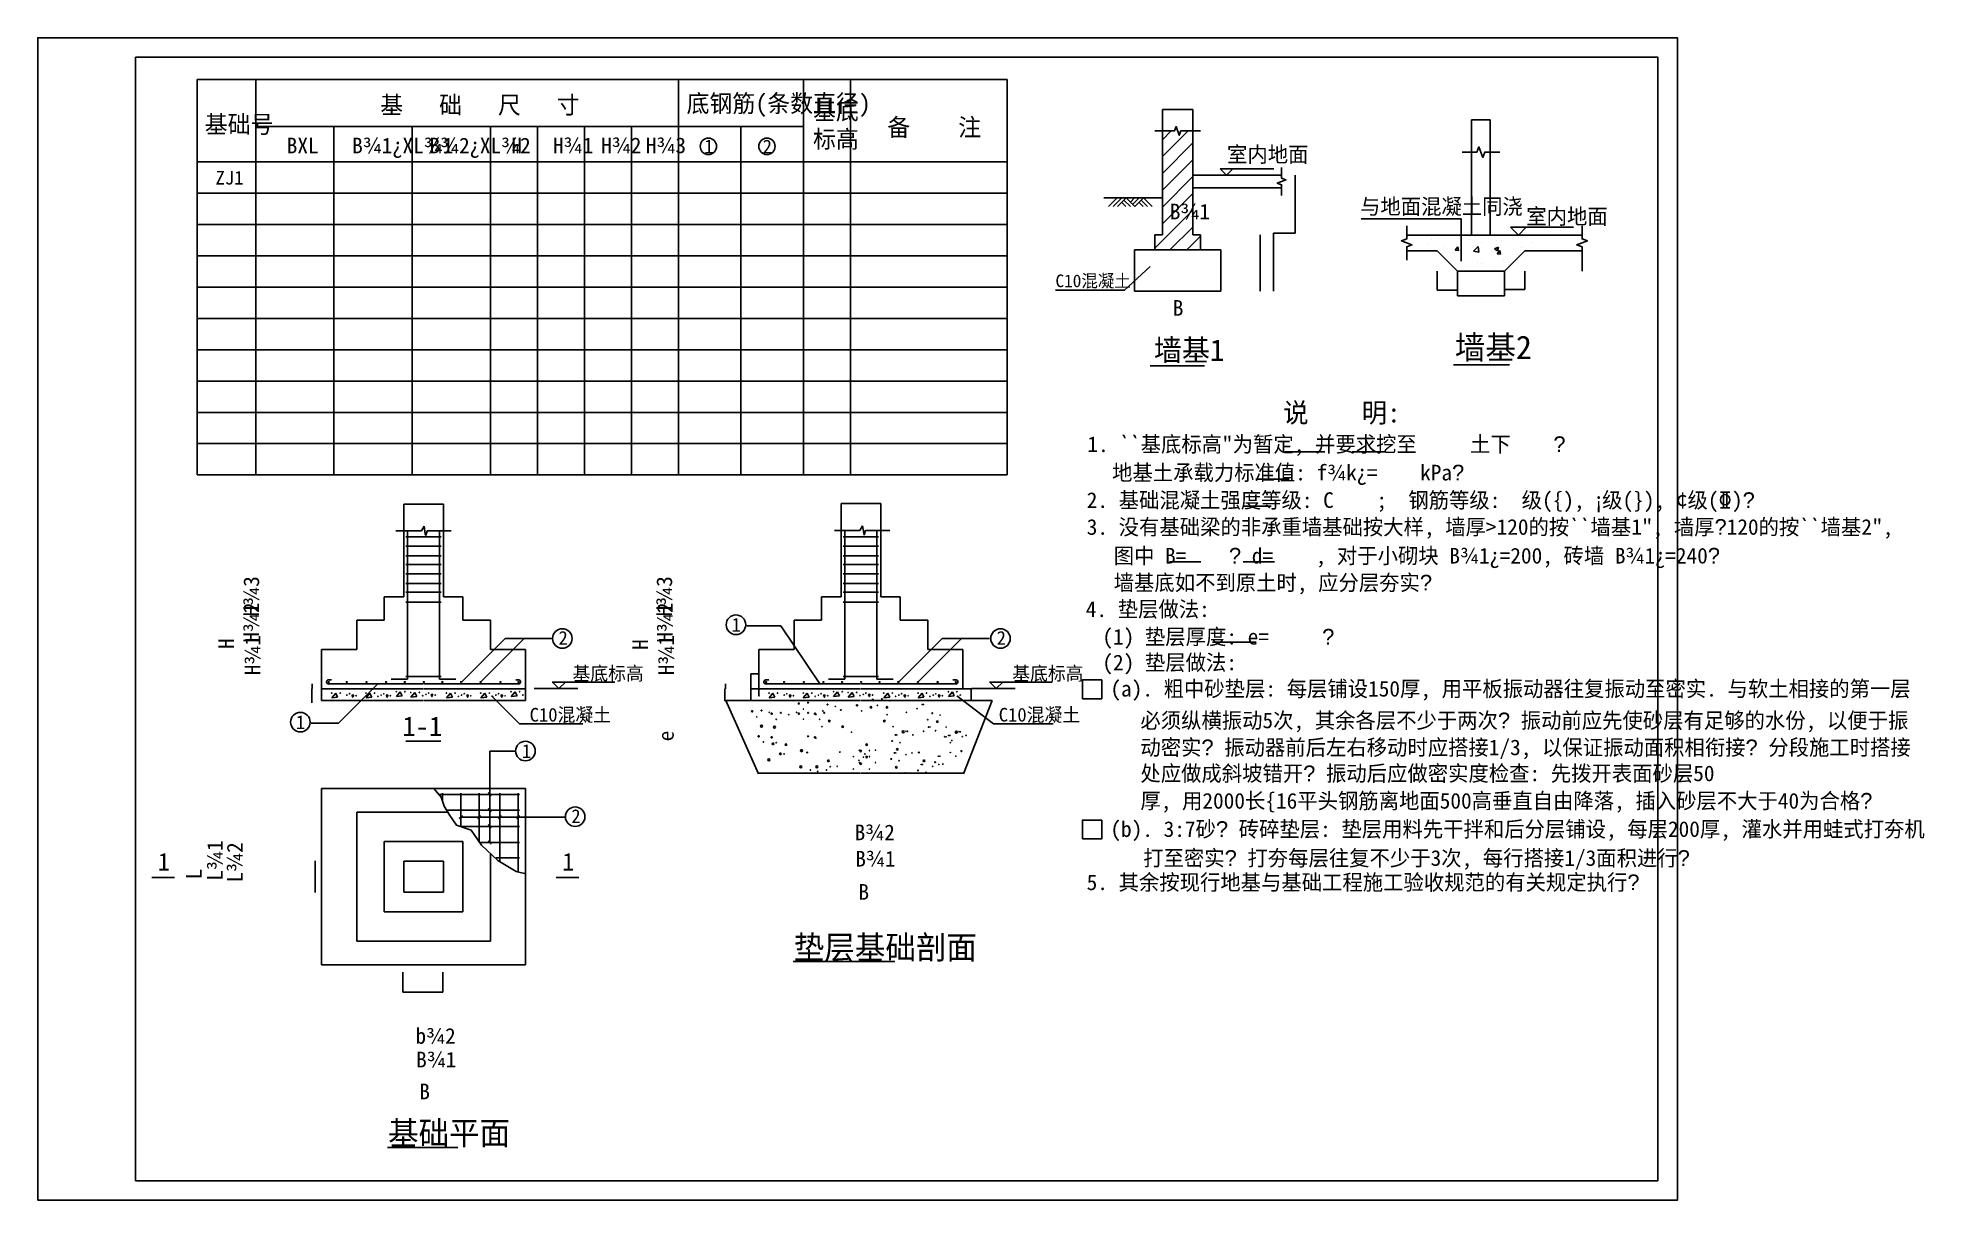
# Model space of a CAD drawing. Header units: metres. Extents: x 4568 to 182545, y -86951 to 35529.
# Drawn here: x 134337 to 182545, y 5829 to 35529 of the extents above; entities that cross this region are included whole.
import ezdxf

# ---------------------------------------------------------------- set-up
doc = ezdxf.new("R2010")
doc.units = ezdxf.units.M
for name, color, linetype in [('BEAM', 4, 'Continuous'), ('DIM', 1, 'Continuous'), ('HATCH', 7, 'Continuous'), ('STEEL', 2, 'Continuous'), ('TEXT', 7, 'Continuous'), ('TK', 7, 'Continuous')]:
    doc.layers.add(name, color=color, linetype=linetype)
doc.dimstyles.get("Standard").update_dxf_attribs({"dimtxt": 2.5, "dimasz": 2.5, "dimexe": 1.25, "dimexo": 0.625, "dimtad": 1, "dimcen": 2.5, "dimazin": 3, "dimtfac": 1, "dimtmove": 0, "dimatfit": 3})

msp = doc.modelspace()

# ---------------------------------------------------------------- texts
for s, height, p in [('ZJ1', 350, (138881.78, 31777.56)), ('1. ``基底标高"为暂定, 并要求挖至     土下    %%140', 400, (161160.99, 24944.53)), (' 地基土承载力标准值: f%%190k%%191=    kPa%%140', 400, (161519, 24219.61)), ('2. 基础混凝土强度等级: C    ;  钢筋等级: %%160级({), %%161级(}), %%162级(%%133)%%140', 400, (161143.43, 23515.97)), ('图中 B=    %%141 d=    , 对于小砌块 B%%1901%%191=200, 砖墙 B%%1901%%191=240%%140', 400, (161832.35, 22095.94)), ('(1) 垫层厚度: e=     %%140', 400, (161541.97, 20025.98))]:
    msp.add_text(s, height=height).set_placement(p)
at = {"layer": 'STEEL'}
for s, height, p in [('基   础   尺   寸', 450, (143089.65, 33587.59)), ('底钢筋(条数直径)', 450, (150918.33, 33625.57)), ('基底', 450, (154148.61, 33435.68)), ('基础号', 450, (138605.26, 33093.88)), ('备    注', 450, (156048.77, 33017.92)), ('BXL', 400, (140699.7, 32575.1)), ('B%%1901%%191XL%%1901', 400, (142371.84, 32575.1)), ('B%%1902%%191XL%%1902', 400, (144348.02, 32575.1)), ('H', 400, (146438.2, 32575.1)), ('H%%1901', 400, (147503.29, 32579.03)), ('H%%1902', 400, (148734.97, 32579.03)), ('H%%1903', 400, (149876.09, 32579.03)), ('1', 350, (151367.01, 32575.1)), ('2', 350, (152860.75, 32575.1)), ('标高', 450, (154148.61, 32714.1)), ('B%%1901', 400, (163265.74, 30888.3)), ('B', 400, (163341.53, 28426.23)), ('B%%1902', 400, (155211.5, 15026.53)), ('B%%1901', 400, (155227.82, 14354.75)), ('B', 400, (155309.39, 13506.7)), ('b%%1902', 400, (143989.99, 9826.72)), ('B%%1901', 400, (144006.31, 9223.35)), ('B', 400, (144087.88, 8407.99))]:
    msp.add_text(s, height=height, dxfattribs=at).set_placement(p)
for s, p in [('H%%1903', (139994.23, 20744.69)), ('H%%1903', (150547.58, 20744.69)), ('H%%1902', (139994.23, 20072.15)), ('H%%1902', (150564.31, 20072.15)), ('H', (139356.19, 19913.35)), ('H%%1901', (140027.7, 19242.18)), ('H', (149931.21, 19889.1)), ('H%%1901', (150597.78, 19242.18)), ('e', (150588.12, 17552.45)), ('L%%1901', (139065.25, 13994.84)), ('L%%1902', (139571.06, 13946.45)), ('L', (138526.83, 14027.02))]:
    msp.add_text(s, height=400, rotation=90, dxfattribs=at).set_placement(p)
at = {"layer": 'TEXT'}
for s, height, p in [('室内地面', 400, (164728.21, 32349.87)), ('与地面混凝土同浇', 400, (168126.88, 31018.63)), ('室内地面', 400, (172375.22, 30766.16)), ('C10混凝土', 324, (160343.72, 29156.15)), ('墙基2', 600, (170549.48, 27318.65)), ('墙基1', 550, (162859.45, 27274.34)), ('说    明:', 500, (166160.32, 25699.37)), ('3. 没有基础梁的非承重墙基础按大样, 墙厚>120的按``墙基1", 墙厚%%150120的按``墙基2",', 400, (161143.43, 22830.42)), ('墙基底如不到原土时, 应分层夯实%%140', 400, (161832.35, 21408.04)), ('4. 垫层做法:', 400, (161118.85, 20730.84)), ('2', 350, (147644.12, 20021.14)), ('1', 350, (152063.7, 20353.64)), ('2', 350, (158841.1, 20021.14)), ('(2) 垫层做法:', 400, (161541.97, 19368.11)), ('基底标高', 350, (148003.2, 19113.55)), ('基底标高', 350, (159240.91, 19113.55)), ('(a). 粗中砂垫层: 每层铺设150厚, 用平板振动器往复振动至密实. 与软土相接的第一层', 400, (161747.29, 18697.36)), ('C10混凝土', 350, (146906.52, 18057.77)), ('C10混凝土', 350, (158893.59, 18057.77)), ('必须纵横振动5次, 其余各层不少于两次%%140 振动前应先使砂层有足够的水份, 以便于振', 400, (162514.09, 17887.88)), ('1', 350, (140933.85, 17866.52)), ('1-1', 500, (143654.26, 17687.48)), ('1', 350, (146707.71, 17128.24)), ('动密实%%140 振动器前后左右移动时应搭接1/3, 以保证振动面积相衔接%%140 分段施工时搭接', 400, (162514.09, 17199.62)), ('处应做成斜坡错开%%140 振动后应做密实度检查: 先拨开表面砂层50', 400, (162514.09, 16535.61)), ('厚, 用2000长{16平头钢筋离地面500高垂直自由降落, 插入砂层不大于40为合格%%140', 400, (162514.09, 15834.05)), ('2', 350, (147971.88, 15467.58)), ('(b). 3:7砂%%141 砖碎垫层: 垫层用料先干拌和后分层铺设, 每层200厚, 灌水并用蛙式打夯机', 400, (161747.29, 15111.81)), ('1', 450, (137407.59, 14251.34)), ('1', 450, (147741.19, 14251.34)), ('打至密实%%140 打夯每层往复不少于3次, 每行搭接1/3面积进行%%140', 400, (162587.22, 14372.26)), ('5. 其余按现行地基与基础工程施工验收规范的有关规定执行%%140', 400, (161140.83, 13752.24)), ('垫层基础剖面', 600, (153656.8, 11988.86)), ('基础平面', 600, (143288.66, 7244.66))]:
    msp.add_text(s, height=height, dxfattribs=at).set_placement(p)

# ---------------------------------------------------------------- blocks, each defined once
blk = doc.blocks.new('_CLOSEDFILLED')
at = {"color": 0, "linetype": 'BYBLOCK'}
blk.add_solid([(-1, 0), (0, 0), (-1, 0)], dxfattribs=at)
blk = doc.blocks.new('*D60')
for p, q in [((141350.99, 18959.5), (141350.74, 18959.5)), ((141351.24, 19019.65), (141351.24, 18959.5)), ((141351.24, 18899.36), (141351.24, 18959.5)), ((141351.24, 18959.5), (141351.24, 18959.5)), ((141351.49, 18959.5), (141351.74, 18959.5))]:
    blk.add_line(p, q)
at = {"layer": 'Defpoints'}
for p in [(141351.24, 19019.65), (141351.24, 18959.5), (141351.24, 18899.36)]:
    blk.add_point(p, dxfattribs=at)
at = {"xscale": 0.25, "yscale": 0.25}
blk.add_blockref('_CLOSEDFILLED', (141351.24, 18959.5), dxfattribs=at)
at = {"xscale": 0.25, "yscale": 0.25, "rotation": 180}
blk.add_blockref('_CLOSEDFILLED', (141351.24, 18959.5), dxfattribs=at)
at = {"insert": (141351.24, 18960.625), "char_height": 1, "attachment_point": 5}
blk.add_mtext('35', dxfattribs=at)
blk = doc.blocks.new('*D62')
for p, q in [((141340.06, 18897.21), (141340.06, 18534.02)), ((141341.15, 18534.02), (141339.81, 18534.02)), ((141344.49, 18534.02), (141343.15, 18534.02)), ((141344.24, 18596.17), (141344.24, 18534.02))]:
    blk.add_line(p, q)
at = {"layer": 'Defpoints'}
for p in [(141340.06, 18897.21), (141344.24, 18596.17), (141344.24, 18534.02)]:
    blk.add_point(p, dxfattribs=at)
at = {"xscale": 0.25, "yscale": 0.25}
blk.add_blockref('_CLOSEDFILLED', (141340.06, 18534.02), dxfattribs=at)
at = {"xscale": 0.25, "yscale": 0.25, "rotation": 180}
blk.add_blockref('_CLOSEDFILLED', (141344.24, 18534.02), dxfattribs=at)
at = {"insert": (141342.15, 18534.02), "char_height": 1, "attachment_point": 5}
blk.add_mtext('80', dxfattribs=at)
blk = doc.blocks.new('*D63')
for p, q in [((141429.14, 14503.75), (141429.14, 14096.78)), ((141428.89, 14096.78), (141428.64, 14096.78)), ((141429.14, 13689.82), (141429.14, 14096.78)), ((141429.14, 14096.78), (141429.14, 14096.78)), ((141429.39, 14096.78), (141429.64, 14096.78))]:
    blk.add_line(p, q)
at = {"layer": 'Defpoints'}
for p in [(141429.14, 14503.75), (141429.14, 14096.78), (141429.14, 13689.82)]:
    blk.add_point(p, dxfattribs=at)
at = {"xscale": 0.25, "yscale": 0.25}
blk.add_blockref('_CLOSEDFILLED', (141429.14, 14096.78), dxfattribs=at)
at = {"xscale": 0.25, "yscale": 0.25, "rotation": 180}
blk.add_blockref('_CLOSEDFILLED', (141429.14, 14096.78), dxfattribs=at)
at = {"insert": (141429.14, 14097.905), "char_height": 1, "attachment_point": 5}
blk.add_mtext('b', dxfattribs=at)
blk = doc.blocks.new('*D68')
for p, q in [((151898.94, 18893.03), (151898.94, 18585.96)), ((151898.69, 18585.96), (151898.44, 18585.96)), ((151898.94, 18592.01), (151898.94, 18585.96)), ((151898.94, 18585.96), (151898.94, 18585.96)), ((151899.19, 18585.96), (151899.44, 18585.96))]:
    blk.add_line(p, q)
at = {"layer": 'Defpoints'}
for p in [(151898.94, 18893.03), (151898.94, 18592.01), (151898.94, 18585.96)]:
    blk.add_point(p, dxfattribs=at)
at = {"xscale": 0.25, "yscale": 0.25}
blk.add_blockref('_CLOSEDFILLED', (151898.94, 18585.96), dxfattribs=at)
at = {"xscale": 0.25, "yscale": 0.25, "rotation": 180}
blk.add_blockref('_CLOSEDFILLED', (151898.94, 18585.96), dxfattribs=at)
at = {"insert": (151898.94, 18587.085), "char_height": 1, "attachment_point": 5}
blk.add_mtext('80', dxfattribs=at)
blk = doc.blocks.new('*D71')
for p, q in [((143667.94, 11656.61), (143667.94, 11145.3)), ((144686.03, 11656.61), (144686.03, 11145.3)), ((143668.19, 11145.3), (144176.485, 11145.3)), ((144177.485, 11145.3), (144685.78, 11145.3))]:
    blk.add_line(p, q)
at = {"layer": 'Defpoints'}
for p in [(143667.94, 11656.61), (144686.03, 11656.61), (143667.94, 11145.3)]:
    blk.add_point(p, dxfattribs=at)
at = {"xscale": 0.25, "yscale": 0.25, "rotation": 180}
blk.add_blockref('_CLOSEDFILLED', (143667.94, 11145.3), dxfattribs=at)
at = {"xscale": 0.25, "yscale": 0.25}
blk.add_blockref('_CLOSEDFILLED', (144686.03, 11145.3), dxfattribs=at)
at = {"insert": (144176.985, 11145.3), "char_height": 1, "attachment_point": 5}
blk.add_mtext('h', dxfattribs=at)
blk = doc.blocks.new('*D77')
for p, q in [((152558.23, 18713.54), (152558.23, 19279.3)), ((152558.48, 19279.3), (152661.845, 19279.3)), ((152663.845, 19279.3), (152767.21, 19279.3)), ((152767.46, 18713.54), (152767.46, 19279.3))]:
    blk.add_line(p, q)
at = {"layer": 'Defpoints'}
for p in [(152558.23, 19279.3), (152558.23, 18713.54), (152767.46, 18713.54)]:
    blk.add_point(p, dxfattribs=at)
at = {"xscale": 0.25, "yscale": 0.25, "rotation": 180}
blk.add_blockref('_CLOSEDFILLED', (152558.23, 19279.3), dxfattribs=at)
at = {"xscale": 0.25, "yscale": 0.25}
blk.add_blockref('_CLOSEDFILLED', (152767.46, 19279.3), dxfattribs=at)
at = {"insert": (152662.845, 19279.3), "char_height": 1, "attachment_point": 5}
blk.add_mtext('60', dxfattribs=at)
blk = doc.blocks.new('*D79')
for p, q in [((151909.87, 18957.4), (151909.62, 18957.4)), ((151910.12, 19019.65), (151910.12, 18957.4)), ((151910.12, 18895.15), (151910.12, 18957.4)), ((151910.12, 18957.4), (151910.12, 18957.4)), ((151910.37, 18957.4), (151910.62, 18957.4))]:
    blk.add_line(p, q)
at = {"layer": 'Defpoints'}
for p in [(151910.12, 19019.65), (151910.12, 18957.4), (151910.12, 18895.15)]:
    blk.add_point(p, dxfattribs=at)
at = {"xscale": 0.25, "yscale": 0.25}
blk.add_blockref('_CLOSEDFILLED', (151910.12, 18957.4), dxfattribs=at)
at = {"xscale": 0.25, "yscale": 0.25, "rotation": 180}
blk.add_blockref('_CLOSEDFILLED', (151910.12, 18957.4), dxfattribs=at)
at = {"insert": (151910.12, 18958.525), "char_height": 1, "attachment_point": 5}
blk.add_mtext('35', dxfattribs=at)
blk = doc.blocks.new('*D81')
for p, q in [((143690.63, 22930.65), (143690.63, 23613.31)), ((143690.88, 23613.31), (144198.065, 23613.31)), ((144199.065, 23613.31), (144706.25, 23613.31)), ((144706.5, 22930.65), (144706.5, 23613.31))]:
    blk.add_line(p, q)
at = {"layer": 'Defpoints'}
for p in [(143690.63, 23613.31), (143690.63, 22930.65), (144706.5, 22930.65)]:
    blk.add_point(p, dxfattribs=at)
at = {"xscale": 0.25, "yscale": 0.25, "rotation": 180}
blk.add_blockref('_CLOSEDFILLED', (143690.63, 23613.31), dxfattribs=at)
at = {"xscale": 0.25, "yscale": 0.25}
blk.add_blockref('_CLOSEDFILLED', (144706.5, 23613.31), dxfattribs=at)
at = {"insert": (144198.565, 23613.31), "char_height": 1, "attachment_point": 5}
blk.add_mtext('h', dxfattribs=at)
blk = doc.blocks.new('*D82')
for p, q in [((154865.28, 22945.77), (154865.28, 23628.43)), ((154865.53, 23628.43), (155372.715, 23628.43)), ((155373.715, 23628.43), (155880.9, 23628.43)), ((155881.15, 22945.77), (155881.15, 23628.43))]:
    blk.add_line(p, q)
at = {"layer": 'Defpoints'}
for p in [(154865.28, 23628.43), (154865.28, 22945.77), (155881.15, 22945.77)]:
    blk.add_point(p, dxfattribs=at)
at = {"xscale": 0.25, "yscale": 0.25, "rotation": 180}
blk.add_blockref('_CLOSEDFILLED', (154865.28, 23628.43), dxfattribs=at)
at = {"xscale": 0.25, "yscale": 0.25}
blk.add_blockref('_CLOSEDFILLED', (155881.15, 23628.43), dxfattribs=at)
at = {"insert": (155373.215, 23628.43), "char_height": 1, "attachment_point": 5}
blk.add_mtext('h', dxfattribs=at)
blk = doc.blocks.new('*D85')
for p, q in [((163464.59, 33696.44), (163076.54, 33696.44)), ((163076.79, 33149.13), (163076.79, 33696.44)), ((163854.64, 33696.44), (163466.59, 33696.44)), ((163854.39, 33149.13), (163854.39, 33696.44))]:
    blk.add_line(p, q)
at = {"layer": 'Defpoints'}
for p in [(163854.39, 33696.44), (163076.79, 33149.13), (163854.39, 33149.13)]:
    blk.add_point(p, dxfattribs=at)
at = {"layer": 'DIM', "xscale": 0.25, "yscale": 0.25}
blk.add_blockref('_CLOSEDFILLED', (163076.79, 33696.44), dxfattribs=at)
at = {"layer": 'DIM', "xscale": 0.25, "yscale": 0.25, "rotation": 180}
blk.add_blockref('_CLOSEDFILLED', (163854.39, 33696.44), dxfattribs=at)
at = {"layer": 'DIM', "insert": (163465.59, 33696.44), "char_height": 1, "attachment_point": 5}
blk.add_mtext('墙厚', dxfattribs=at)
blk = doc.blocks.new('*D86')
for p, q in [((166468.07, 32017.91), (166468.07, 30535.93)), ((166192, 30535.93), (165916.68, 30535.93)), ((165916.93, 29053.95), (165916.93, 30535.93)), ((166468.32, 30535.93), (166193, 30535.93))]:
    blk.add_line(p, q)
at = {"layer": 'Defpoints'}
for p in [(166468.07, 32017.91), (166468.07, 30535.93), (165916.93, 29053.95)]:
    blk.add_point(p, dxfattribs=at)
at = {"layer": 'DIM', "xscale": 0.25, "yscale": 0.25}
blk.add_blockref('_CLOSEDFILLED', (165916.93, 30535.93), dxfattribs=at)
at = {"layer": 'DIM', "xscale": 0.25, "yscale": 0.25, "rotation": 180}
blk.add_blockref('_CLOSEDFILLED', (166468.07, 30535.93), dxfattribs=at)
at = {"layer": 'DIM', "insert": (166192.5, 30535.93), "char_height": 1, "attachment_point": 5}
blk.add_mtext('d', dxfattribs=at)
blk = doc.blocks.new('*D87')
for p, q in [((165571.59, 30108.23), (165571.59, 29581.09)), ((165571.34, 29581.09), (165571.09, 29581.09)), ((165571.59, 29053.95), (165571.59, 29581.09)), ((165571.59, 29581.09), (165571.59, 29581.09)), ((165571.84, 29581.09), (165572.09, 29581.09))]:
    blk.add_line(p, q)
at = {"layer": 'Defpoints'}
for p in [(165571.59, 30108.23), (165571.59, 29581.09), (165571.59, 29053.95)]:
    blk.add_point(p, dxfattribs=at)
at = {"layer": 'DIM', "xscale": 0.25, "yscale": 0.25}
blk.add_blockref('_CLOSEDFILLED', (165571.59, 29581.09), dxfattribs=at)
at = {"layer": 'DIM', "xscale": 0.25, "yscale": 0.25, "rotation": 180}
blk.add_blockref('_CLOSEDFILLED', (165571.59, 29581.09), dxfattribs=at)
at = {"layer": 'DIM', "insert": (165571.59, 29582.215), "char_height": 1, "attachment_point": 5}
blk.add_mtext('250', dxfattribs=at)
blk = doc.blocks.new('*D88')
for p, q in [((165571.59, 30497.03), (165571.59, 30309.78)), ((165571.34, 30309.78), (165571.09, 30309.78)), ((165571.59, 30108.23), (165571.59, 30309.78)), ((165571.59, 30309.78), (165571.59, 30309.78)), ((165571.84, 30309.78), (165572.09, 30309.78))]:
    blk.add_line(p, q)
at = {"layer": 'Defpoints'}
for p in [(165571.59, 30497.03), (165571.59, 30309.78), (165571.59, 30108.23)]:
    blk.add_point(p, dxfattribs=at)
at = {"layer": 'DIM', "xscale": 0.25, "yscale": 0.25}
blk.add_blockref('_CLOSEDFILLED', (165571.59, 30309.78), dxfattribs=at)
at = {"layer": 'DIM', "xscale": 0.25, "yscale": 0.25, "rotation": 180}
blk.add_blockref('_CLOSEDFILLED', (165571.59, 30309.78), dxfattribs=at)
at = {"layer": 'DIM', "insert": (165571.59, 30310.905), "char_height": 1, "attachment_point": 5}
blk.add_mtext('%%151120', dxfattribs=at)
blk = doc.blocks.new('*D89')
for p, q in [((170615.2, 29567.57), (170615.2, 28932.36)), ((171815.2, 29567.57), (171815.2, 28932.36)), ((170615.45, 28932.36), (171213.7, 28932.36)), ((171216.7, 28932.36), (171814.95, 28932.36))]:
    blk.add_line(p, q)
at = {"layer": 'Defpoints'}
for p in [(170615.2, 29567.57), (171815.2, 29567.57), (170615.2, 28932.36)]:
    blk.add_point(p, dxfattribs=at)
at = {"layer": 'DIM', "xscale": 0.25, "yscale": 0.25, "rotation": 180}
blk.add_blockref('_CLOSEDFILLED', (170615.2, 28932.36), dxfattribs=at)
at = {"layer": 'DIM', "xscale": 0.25, "yscale": 0.25}
blk.add_blockref('_CLOSEDFILLED', (171815.2, 28932.36), dxfattribs=at)
at = {"layer": 'DIM', "insert": (171215.2, 28932.36), "char_height": 1, "attachment_point": 5}
blk.add_mtext('300', dxfattribs=at)
blk = doc.blocks.new('*D90')
for p, q in [((170095.2, 29567.57), (170095.2, 29082.86)), ((170615.2, 29567.57), (170615.2, 29082.86)), ((170353.7, 29082.86), (170094.95, 29082.86)), ((170615.45, 29082.86), (170356.7, 29082.86))]:
    blk.add_line(p, q)
at = {"layer": 'Defpoints'}
for p in [(170095.2, 29567.57), (170615.2, 29567.57), (170615.2, 29082.86)]:
    blk.add_point(p, dxfattribs=at)
at = {"layer": 'DIM', "xscale": 0.25, "yscale": 0.25}
blk.add_blockref('_CLOSEDFILLED', (170095.2, 29082.86), dxfattribs=at)
at = {"layer": 'DIM', "xscale": 0.25, "yscale": 0.25, "rotation": 180}
blk.add_blockref('_CLOSEDFILLED', (170615.2, 29082.86), dxfattribs=at)
at = {"layer": 'DIM', "insert": (170355.2, 29082.86), "char_height": 1, "attachment_point": 5}
blk.add_mtext('130', dxfattribs=at)
blk = doc.blocks.new('*D91')
for p, q in [((171815.2, 29567.57), (171815.2, 29093.7)), ((172335.2, 29567.57), (172335.2, 29093.7)), ((171815.45, 29093.7), (172073.7, 29093.7)), ((172076.7, 29093.7), (172334.95, 29093.7))]:
    blk.add_line(p, q)
at = {"layer": 'Defpoints'}
for p in [(171815.2, 29567.57), (172335.2, 29567.57), (171815.2, 29093.7)]:
    blk.add_point(p, dxfattribs=at)
at = {"layer": 'DIM', "xscale": 0.25, "yscale": 0.25, "rotation": 180}
blk.add_blockref('_CLOSEDFILLED', (171815.2, 29093.7), dxfattribs=at)
at = {"layer": 'DIM', "xscale": 0.25, "yscale": 0.25}
blk.add_blockref('_CLOSEDFILLED', (172335.2, 29093.7), dxfattribs=at)
at = {"layer": 'DIM', "insert": (172075.2, 29093.7), "char_height": 1, "attachment_point": 5}
blk.add_mtext('130', dxfattribs=at)
blk = doc.blocks.new('*D92')
for p, q in [((171211.2, 33428.36), (170974.95, 33428.36)), ((170975.2, 32605.74), (170975.2, 33428.36)), ((171455.45, 33428.36), (171219.2, 33428.36)), ((171455.2, 32605.74), (171455.2, 33428.36))]:
    blk.add_line(p, q)
at = {"layer": 'Defpoints'}
for p in [(171455.2, 33428.36), (170975.2, 32605.74), (171455.2, 32605.74)]:
    blk.add_point(p, dxfattribs=at)
at = {"layer": 'DIM', "xscale": 0.25, "yscale": 0.25}
blk.add_blockref('_CLOSEDFILLED', (170975.2, 33428.36), dxfattribs=at)
at = {"layer": 'DIM', "xscale": 0.25, "yscale": 0.25, "rotation": 180}
blk.add_blockref('_CLOSEDFILLED', (171455.2, 33428.36), dxfattribs=at)
at = {"layer": 'DIM', "insert": (171215.2, 33428.36), "char_height": 1, "attachment_point": 5}
blk.add_mtext('%%150120', dxfattribs=at)
blk = doc.blocks.new('*D93')
for p, q in [((173800.87, 30087.57), (173800.87, 29733)), ((173800.62, 29733), (173800.37, 29733)), ((173800.87, 29567.57), (173800.87, 29733)), ((173800.87, 29733), (173800.87, 29733)), ((173801.12, 29733), (173801.37, 29733))]:
    blk.add_line(p, q)
at = {"layer": 'Defpoints'}
for p in [(173800.87, 30087.57), (173800.87, 29733), (173800.87, 29567.57)]:
    blk.add_point(p, dxfattribs=at)
at = {"layer": 'DIM', "xscale": 0.25, "yscale": 0.25}
blk.add_blockref('_CLOSEDFILLED', (173800.87, 29733), dxfattribs=at)
at = {"layer": 'DIM', "xscale": 0.25, "yscale": 0.25, "rotation": 180}
blk.add_blockref('_CLOSEDFILLED', (173800.87, 29733), dxfattribs=at)
at = {"layer": 'DIM', "insert": (173800.87, 29734.125), "char_height": 1, "attachment_point": 5}
blk.add_mtext('130', dxfattribs=at)

# ---------------------------------------------------------------- dimensions: what is measured, and where the dimension line sits
for base, p1, p2, text, picture, middle in [((154865.28, 23628.43), (154865.28, 22945.77), (155881.15, 22945.77), 'h', '*D82', (155373.215, 23628.43)), ((143690.63, 23613.31), (143690.63, 22930.65), (144706.5, 22930.65), 'h', '*D81', (144198.565, 23613.31)), ((141344.24, 18534.02), (141344.24, 18596.17), (141340.06, 18897.21), '80', '*D62', (141342.15, 18534.02)), ((141351.24, 18959.5), (141351.24, 18899.36), (141351.24, 19019.65), '35', '*D60', (141351.24, 18960.625)), ((151898.94, 18585.96), (151898.94, 18592.01), (151898.94, 18893.03), '80', '*D68', (151898.94, 18587.085)), ((151910.12, 18957.4), (151910.12, 18895.15), (151910.12, 19019.65), '35', '*D79', (151910.12, 18958.525)), ((152558.23, 19279.3), (152558.23, 18713.54), (152767.46, 18713.54), '60', '*D77', (152662.845, 19279.3)), ((141429.14, 14096.78), (141429.14, 13689.82), (141429.14, 14503.75), 'b', '*D63', (141429.14, 14097.905)), ((143667.94, 11145.3), (143667.94, 11656.61), (144686.03, 11656.61), 'h', '*D71', (144176.985, 11145.3))]:
    dim = msp.add_linear_dim(base=base, p1=p1, p2=p2, text=text, dimstyle='Standard')
    dim.commit()
    dim.dimension.update_dxf_attribs({"geometry": picture, "text_midpoint": middle})
at = {"layer": 'DIM'}
for base, p1, p2, text, picture, middle in [((163854.39, 33696.44), (163854.39, 33149.13), (163076.79, 33149.13), '墙厚', '*D85', (163465.59, 33696.44)), ((171455.2, 33428.36), (171455.2, 32605.74), (170975.2, 32605.74), '%%150120', '*D92', (171215.2, 33428.36)), ((166468.07, 30535.93), (166468.07, 32017.91), (165916.93, 29053.95), 'd', '*D86', (166192.5, 30535.93)), ((165571.59, 30309.78), (165571.59, 30108.23), (165571.59, 30497.03), '%%151120', '*D88', (165571.59, 30310.905)), ((165571.59, 29581.09), (165571.59, 30108.23), (165571.59, 29053.95), '250', '*D87', (165571.59, 29582.215)), ((173800.87, 29733), (173800.87, 30087.57), (173800.87, 29567.57), '130', '*D93', (173800.87, 29734.125)), ((170615.2, 29082.86), (170615.2, 29567.57), (170095.2, 29567.57), '130', '*D90', (170355.2, 29082.86)), ((170615.2, 28932.36), (170615.2, 29567.57), (171815.2, 29567.57), '300', '*D89', (171215.2, 28932.36)), ((171815.2, 29093.7), (171815.2, 29567.57), (172335.2, 29567.57), '130', '*D91', (172075.2, 29093.7))]:
    dim = msp.add_linear_dim(base=base, p1=p1, p2=p2, text=text, dimstyle='Standard', dxfattribs=at)
    dim.commit()
    dim.dimension.update_dxf_attribs({"geometry": picture, "text_midpoint": middle})

# ---------------------------------------------------------------- linework, layer by layer
for p, q in [((138407.37, 34458.4), (159107.37, 34458.4)), ((138407.37, 34458.4), (138407.37, 24358.4)), ((139907.37, 34458.4), (139907.37, 24358.4)), ((150707.37, 34458.4), (150707.37, 24358.4)), ((153907.37, 34458.4), (153907.37, 24358.4)), ((155107.37, 34458.4), (155107.37, 24358.4)), ((159107.37, 34458.4), (159107.37, 24358.4)), ((139907.37, 33258.4), (153907.37, 33258.4)), ((141907.37, 33258.4), (141907.37, 24358.4)), ((143907.37, 33258.4), (143907.37, 24358.4)), ((145907.37, 33258.4), (145907.37, 24358.4)), ((147107.37, 33258.4), (147107.37, 24358.4)), ((148307.37, 33258.4), (148307.37, 24358.4)), ((149507.37, 33258.4), (149507.37, 24358.4)), ((152307.37, 33258.4), (152307.37, 24358.4)), ((163076.79, 32492.52), (163733.4, 33149.13)), ((163076.79, 32922.09), (163303.83, 33149.13)), ((163076.79, 32062.95), (163854.39, 32840.55)), ((138407.37, 32358.4), (159107.37, 32358.4)), ((163076.79, 31633.38), (163854.39, 32410.98)), ((163076.79, 31203.82), (163854.39, 31981.42)), ((164552.61, 32178.28), (165926.62, 32178.28)), ((164552.61, 32178.28), (164712.99, 32017.91)), ((164712.99, 32017.91), (164873.36, 32178.28)), ((138407.37, 31558.4), (159107.37, 31558.4)), ((163076.79, 30774.25), (163854.39, 31551.85)), ((162882.39, 30150.28), (163854.39, 31122.28)), ((138407.37, 30758.4), (159107.37, 30758.4)), ((163269.9, 30108.23), (163854.39, 30692.71)), ((163699.47, 30108.23), (164048.79, 30457.55)), ((170131.66, 30406.2), (170131.66, 30406.2)), ((170716.13, 30460.39), (170716.13, 30460.39)), ((170745.54, 30405.3), (170745.54, 30405.3)), ((170932.39, 30372.37), (170932.39, 30372.37)), ((171975.52, 30685.56), (173581.75, 30685.56)), ((171975.52, 30685.56), (172173.51, 30487.57)), ((172173.51, 30487.57), (172371.5, 30685.56)), ((172183.71, 30432.42), (172183.71, 30432.42)), ((138407.37, 29958.4), (159107.37, 29958.4)), ((169870.76, 30255.14), (169870.76, 30255.14)), ((169958.47, 30364.36), (169958.47, 30364.36)), ((170292.78, 30183.47), (170292.78, 30183.47)), ((170553.82, 30101.64), (170626.13, 30187.82)), ((170553.82, 30101.64), (170643.47, 30093.8)), ((170643.5, 30093.76), (170626.16, 30187.78)), ((170697.89, 29961.04), (170697.89, 29961.04)), ((171025.27, 30075.19), (171142.1, 30196.96)), ((171025.27, 30075.19), (171158.67, 30054.5)), ((171158.7, 30054.46), (171142.13, 30196.92)), ((171240.1, 30308.19), (171240.1, 30308.19)), ((171476.97, 30073.51), (171476.97, 30073.51)), ((171560.73, 30134.28), (171665.76, 30174.59)), ((171560.73, 30134.28), (171635.34, 30083.95)), ((171615.61, 30357.63), (171615.61, 30357.63)), ((171629.71, 30007.52), (171702.02, 30093.7)), ((171629.71, 30007.52), (171719.36, 29999.67)), ((171635.37, 30083.91), (171665.79, 30174.55)), ((171719.39, 29999.63), (171702.05, 30093.66)), ((171733.12, 30338.54), (171733.12, 30338.54)), ((172247.13, 30179.13), (172247.13, 30179.13)), ((172533.86, 30304.71), (172533.86, 30304.71)), ((173693.71, 30275.15), (173693.71, 30275.15)), ((171118.42, 29777.56), (171118.42, 29777.56)), ((171221.01, 29766.01), (171221.01, 29766.01)), ((171458.73, 29574.17), (171458.73, 29574.17)), ((171558.39, 29660.46), (171558.39, 29660.46)), ((171789.11, 29840.8), (171789.11, 29840.8)), ((171919.16, 29743.73), (171919.16, 29743.73)), ((138407.37, 29158.4), (159107.37, 29158.4)), ((138407.37, 28358.4), (159107.37, 28358.4)), ((138407.37, 27558.4), (159107.37, 27558.4)), ((138407.37, 26758.4), (159107.37, 26758.4)), ((138407.37, 25958.4), (159107.37, 25958.4)), ((138407.37, 25158.4), (159107.37, 25158.4)), ((166203.83, 24949.85), (167228.8, 24949.85)), ((167924.47, 24949.85), (168777.37, 24949.85)), ((138407.37, 24358.4), (159107.37, 24358.4)), ((165461.37, 24249.92), (166314.27, 24249.92)), ((165134.25, 23558.87), (165857.8, 23558.87)), ((143489.33, 22929.19), (144140.52, 22929.19)), ((143690.14, 22929.19), (143690.14, 21248.06)), ((143745.32, 22776.53), (144648.81, 22776.53)), ((143787.6, 22929.19), (143787.6, 19141.6)), ((144139.81, 22928.41), (144208.32, 23047.53)), ((144208.32, 23047.53), (144240.5, 22856.92)), ((144240.5, 22856.92), (144253.74, 22811.91)), ((144253.74, 22814.56), (144285.54, 22931.06)), ((144285.03, 22929.19), (144904.8, 22929.19)), ((144606.53, 22929.19), (144606.53, 19141.6)), ((144703.99, 22929.19), (144703.99, 21248.06)), ((154695.16, 22941.23), (155346.35, 22941.23)), ((154864.79, 22941.23), (154864.79, 21248.06)), ((154919.97, 22776.53), (155823.46, 22776.53)), ((154962.25, 22941.23), (154962.25, 19141.6)), ((155345.64, 22940.45), (155414.14, 23059.57)), ((155414.14, 23059.57), (155446.32, 22868.96)), ((155446.32, 22868.96), (155459.57, 22823.95)), ((155459.57, 22826.6), (155491.37, 22943.1)), ((155490.86, 22941.23), (156110.63, 22941.23)), ((155781.18, 22941.23), (155781.18, 19141.6)), ((155878.65, 22941.23), (155878.65, 21248.06)), ((143745.32, 22535.76), (144648.81, 22535.76)), ((143745.32, 22294.99), (144648.81, 22294.99)), ((154919.97, 22535.76), (155823.46, 22535.76)), ((154919.97, 22294.99), (155823.46, 22294.99)), ((143745.32, 22069.27), (144648.81, 22069.27)), ((143745.32, 21828.5), (144648.81, 21828.5)), ((154919.97, 22069.27), (155823.46, 22069.27)), ((154919.97, 21828.5), (155823.46, 21828.5)), ((163255.67, 22136.43), (164059.41, 22136.43)), ((165136.24, 22136.43), (165939.98, 22136.43)), ((143190.14, 21248.06), (143190.14, 20648.06)), ((143690.14, 21248.06), (143190.14, 21248.06)), ((143745.32, 21587.73), (144648.81, 21587.73)), ((143745.32, 21362.01), (144648.81, 21362.01)), ((144703.99, 21248.06), (145203.99, 21248.06)), ((145203.99, 21248.06), (145203.99, 20648.06)), ((154364.79, 21248.06), (154364.79, 20648.06)), ((154864.79, 21248.06), (154364.79, 21248.06)), ((154919.97, 21587.73), (155823.46, 21587.73)), ((154919.97, 21362.01), (155823.46, 21362.01)), ((155878.65, 21248.06), (156378.65, 21248.06)), ((156378.65, 21248.06), (156378.65, 20648.06)), ((143745.32, 21106.19), (144648.81, 21106.19)), ((154919.97, 21106.19), (155823.46, 21106.19)), ((142490.14, 20648.06), (142490.14, 19898.06)), ((143190.14, 20648.06), (142490.14, 20648.06)), ((143190.14, 20648.06), (142490.14, 20648.06)), ((145203.99, 20648.06), (145903.99, 20648.06)), ((145203.99, 20648.06), (145903.99, 20648.06)), ((145903.99, 20648.06), (145903.99, 19898.06)), ((153327.12, 20508.17), (152457.84, 20508.17)), ((154322.17, 19019.65), (153327.12, 20508.17)), ((154364.79, 20648.06), (153664.79, 20648.06)), ((154364.79, 20648.06), (153664.79, 20648.06)), ((153664.79, 20648.06), (153664.79, 19898.06)), ((156378.65, 20648.06), (157078.65, 20648.06)), ((156378.65, 20648.06), (157078.65, 20648.06)), ((157078.65, 20648.06), (157078.65, 19898.06)), ((141590.14, 19898.06), (141590.14, 18598.06)), ((142490.14, 19898.06), (141590.14, 19898.06)), ((145162.43, 19066.1), (146277.9, 20180.82)), ((145650.45, 19066.1), (146765.92, 20180.82)), ((145903.99, 19898.06), (146803.99, 19898.06)), ((146277.9, 20180.82), (147486.33, 20180.82)), ((146803.99, 19898.06), (146803.99, 18598.06)), ((152764.79, 19898.06), (152764.79, 18898.06)), ((153664.79, 19898.06), (152764.79, 19898.06)), ((156337.08, 19066.1), (157452.55, 20180.82)), ((156825.1, 19066.1), (157940.57, 20180.82)), ((157078.65, 19898.06), (157978.65, 19898.06)), ((157452.55, 20180.82), (158660.98, 20180.82)), ((157978.65, 19898.06), (157978.65, 18898.06)), ((164357.45, 20085.8), (165472.87, 20085.8)), ((144190.14, 18898.06), (141590.14, 18898.06)), ((144190.14, 19019.83), (141785.06, 19019.83)), ((141789.28, 19123.01), (141843.62, 19123.01)), ((143024.44, 19019.65), (142025.17, 18021.05)), ((143787.6, 19141.6), (143369.01, 19141.6)), ((143602.23, 18820.27), (143501.13, 18702.4)), ((143652.78, 18719.24), (143602.23, 18820.27)), ((143745.32, 19210.14), (144648.81, 19210.14)), ((143972.92, 18803.43), (143871.82, 18685.56)), ((144023.47, 18702.4), (143972.92, 18803.43)), ((144203.99, 19019.83), (146609.07, 19019.83)), ((144203.99, 18898.06), (146803.99, 18898.06)), ((144606.53, 19141.6), (145025.12, 19141.6)), ((146534.11, 18820.27), (146433.01, 18702.4)), ((146584.66, 18719.24), (146534.11, 18820.27)), ((146604.85, 19123.01), (146550.51, 19123.01)), ((147021.55, 18903.54), (148137.02, 18903.54)), ((147486.33, 19066.1), (149083.7, 19066.1)), ((147489.55, 19068.76), (147655.76, 18902.67)), ((147655.76, 18902.67), (147821.97, 19068.76)), ((155364.79, 18898.06), (152563.76, 18898.06)), ((152563.76, 18898.06), (152563.76, 18611.92)), ((155364.79, 19019.83), (152959.72, 19019.83)), ((152963.94, 19123.01), (153018.27, 19123.01)), ((154962.25, 19141.6), (154543.66, 19141.6)), ((154776.88, 18820.27), (154675.78, 18702.4)), ((154827.43, 18719.24), (154776.88, 18820.27)), ((154919.97, 19210.14), (155823.46, 19210.14)), ((155147.58, 18803.43), (155046.48, 18685.56)), ((155198.13, 18702.4), (155147.58, 18803.43)), ((155378.65, 19019.83), (157783.72, 19019.83)), ((155378.65, 18898.06), (158186.85, 18898.06)), ((155781.18, 19141.6), (156199.77, 19141.6)), ((157708.76, 18820.27), (157607.66, 18702.4)), ((157759.31, 18719.24), (157708.76, 18820.27)), ((157779.5, 19123.01), (157725.17, 19123.01)), ((158186.85, 18898.06), (158186.85, 18598.06)), ((158196.2, 18903.54), (159311.67, 18903.54)), ((158660.98, 19066.1), (160258.36, 19066.1)), ((158664.21, 19068.76), (158830.41, 18902.67)), ((158830.41, 18902.67), (158996.62, 19068.76)), ((144190.14, 18598.06), (141590.14, 18598.06)), ((141950.94, 18786.59), (141849.84, 18668.72)), ((141849.84, 18668.72), (142001.49, 18685.56)), ((142001.49, 18685.56), (141950.94, 18786.59)), ((142827.13, 18786.59), (142726.03, 18668.72)), ((142726.03, 18668.72), (142877.68, 18685.56)), ((142877.68, 18685.56), (142827.13, 18786.59)), ((143501.13, 18702.4), (143652.78, 18719.24)), ((143871.82, 18685.56), (144023.47, 18702.4)), ((144203.99, 18598.06), (146803.99, 18598.06)), ((144882.82, 18786.59), (144781.72, 18668.72)), ((144781.72, 18668.72), (144933.37, 18685.56)), ((144933.37, 18685.56), (144882.82, 18786.59)), ((145759.01, 18786.59), (145657.91, 18668.72)), ((145657.91, 18668.72), (145809.56, 18685.56)), ((145809.56, 18685.56), (145759.01, 18786.59)), ((145929.31, 18717.75), (146649.72, 17997.83)), ((146433.01, 18702.4), (146584.66, 18719.24)), ((155364.79, 18598.06), (151917.96, 18598.06)), ((152755.98, 16727.04), (151917.96, 18598.06)), ((153125.59, 18786.59), (153024.49, 18668.72)), ((153024.49, 18668.72), (153176.14, 18685.56)), ((153176.14, 18685.56), (153125.59, 18786.59)), ((154001.78, 18786.59), (153900.68, 18668.72)), ((153900.68, 18668.72), (154052.33, 18685.56)), ((154052.33, 18685.56), (154001.78, 18786.59)), ((154675.78, 18702.4), (154827.43, 18719.24)), ((155046.48, 18685.56), (155198.13, 18702.4)), ((155378.65, 18598.06), (158723.31, 18598.06)), ((156057.47, 18786.59), (155956.37, 18668.72)), ((155956.37, 18668.72), (156108.02, 18685.56)), ((156108.02, 18685.56), (156057.47, 18786.59)), ((156933.67, 18786.59), (156832.57, 18668.72)), ((156832.57, 18668.72), (156984.21, 18685.56)), ((156984.21, 18685.56), (156933.67, 18786.59)), ((157607.66, 18702.4), (157759.31, 18719.24)), ((157827.41, 18717.75), (158761.28, 17997.83)), ((157995.48, 16727.04), (158723.31, 18598.06)), ((142025.17, 18021.05), (141328, 18021.05)), ((146649.72, 17997.83), (148266.31, 17997.83)), ((158761.28, 17997.83), (160289.42, 17997.83)), ((145890.58, 14970.98), (145890.58, 17299.94)), ((145890.58, 17299.94), (146523.57, 17299.94)), ((155364.79, 16735.9), (152764.79, 16735.9)), ((155378.65, 16735.9), (157978.65, 16735.9)), ((141590.14, 16345.91), (141590.14, 14095.91)), ((141590.14, 16345.91), (146803.99, 16345.91)), ((144456.41, 16352.21), (144644.53, 16126.61)), ((144615.95, 16197.1), (146650.2, 16197.1)), ((144644.53, 16126.61), (144719.78, 15901.01)), ((144678.18, 16225.44), (144678.18, 16054.07)), ((145148.49, 16225.44), (145148.49, 15374.13)), ((145618.81, 16225.44), (145618.81, 14990.87)), ((145921.41, 16159.15), (145849.53, 16245.46)), ((146145.56, 16225.44), (146145.56, 14478.37)), ((146615.87, 16227.99), (146615.87, 14215.73)), ((146803.99, 16345.91), (146803.99, 14095.91)), ((142490.14, 15745.91), (142490.14, 14095.91)), ((142490.14, 15745.91), (144815.29, 15745.91)), ((144719.78, 15901.01), (144870.28, 15656.62)), ((144784.93, 15795.22), (146651.31, 15795.22)), ((144870.28, 15656.62), (145039.59, 15412.22)), ((145110.63, 15582.3), (145196.94, 15654.18)), ((145142.51, 15617.91), (147803.92, 15617.91)), ((145570.73, 15582.3), (145657.05, 15654.18)), ((145921.41, 15754.25), (145849.53, 15840.57)), ((145921.41, 15342.5), (145849.53, 15428.82)), ((146099.51, 15582.3), (146185.82, 15654.18)), ((146569.91, 15582.3), (146656.23, 15654.18)), ((143190.14, 14995.91), (143190.14, 14095.91)), ((143190.14, 14995.91), (145203.99, 14995.91)), ((145039.59, 15412.22), (145415.84, 15280.62)), ((145142.24, 15381.63), (146651.31, 15381.63)), ((145203.99, 14995.91), (145203.99, 14095.91)), ((145415.84, 15280.62), (145679.22, 14904.62)), ((145634.8, 14968.03), (146651.31, 14968.03)), ((145921.41, 14927.31), (145849.53, 15013.63)), ((143690.14, 14495.91), (143690.14, 14095.91)), ((143690.14, 14495.91), (144703.99, 14495.91)), ((144703.99, 14495.91), (144703.99, 14095.91)), ((145679.22, 14904.62), (146093.09, 14509.83)), ((145903.99, 14690.21), (145903.99, 14095.91)), ((146043.52, 14573.24), (146651.31, 14573.24)), ((146093.09, 14509.83), (146563.41, 14227.83)), ((141590.14, 11845.91), (141590.14, 14095.91)), ((142490.14, 12445.91), (142490.14, 14095.91)), ((143190.14, 13195.91), (143190.14, 14095.91)), ((143690.14, 13695.91), (143690.14, 14095.91)), ((144703.99, 13695.91), (144703.99, 14095.91)), ((145203.99, 13195.91), (145203.99, 14095.91)), ((145903.99, 12445.91), (145903.99, 14095.91)), ((146563.41, 14227.83), (146807.97, 14171.43)), ((146803.99, 11845.91), (146803.99, 14095.91)), ((143690.14, 13695.91), (144703.99, 13695.91)), ((143190.14, 13195.91), (145203.99, 13195.91)), ((142490.14, 12445.91), (145903.99, 12445.91)), ((141590.14, 11845.91), (146803.99, 11845.91))]:
    msp.add_line(p, q)
for points in [[(141785.74, 19068.7, -1), (141760.24, 19068.7, -1)], [(142247.55, 19068.7, -1), (142222.05, 19068.7, -1)], [(142752.84, 19068.7, -1), (142727.34, 19068.7, -1)], [(143252.69, 19068.7, -1), (143227.19, 19068.7, -1)], [(143730.8, 19068.7, -1), (143705.3, 19068.7, -1)], [(144190.64, 19068.7, 1), (144216.14, 19068.7, 1)], [(144663.33, 19068.7, 1), (144688.83, 19068.7, 1)], [(145141.44, 19068.7, 1), (145166.94, 19068.7, 1)], [(145641.29, 19068.7, 1), (145666.79, 19068.7, 1)], [(146146.58, 19068.7, 1), (146172.08, 19068.7, 1)], [(146608.39, 19068.7, 1), (146633.89, 19068.7, 1)], [(152960.39, 19068.7, -1), (152934.89, 19068.7, -1)], [(153422.21, 19068.7, -1), (153396.71, 19068.7, -1)], [(153927.49, 19068.7, -1), (153901.99, 19068.7, -1)], [(154427.34, 19068.7, -1), (154401.84, 19068.7, -1)], [(154905.45, 19068.7, -1), (154879.95, 19068.7, -1)], [(155365.3, 19068.7, 1), (155390.8, 19068.7, 1)], [(155837.98, 19068.7, 1), (155863.48, 19068.7, 1)], [(156316.1, 19068.7, 1), (156341.6, 19068.7, 1)], [(156815.95, 19068.7, 1), (156841.45, 19068.7, 1)], [(157321.23, 19068.7, 1), (157346.73, 19068.7, 1)], [(157783.05, 19068.7, 1), (157808.55, 19068.7, 1)]]:
    msp.add_lwpolyline(points, format="xyb", close=True)
for points in [[(143739.36, 17557.17), (144636, 17557.17)], [(137252.32, 14073.01), (137833.3, 14073.01)], [(147585.92, 14073.01), (148166.9, 14073.01)], [(153644.65, 11925.25), (156235.78, 11925.25)], [(143276.51, 7179.24), (145071.34, 7179.24)]]:
    msp.add_lwpolyline(points)
for centre, radius in [((151474.43, 32754.12), 209), ((152970.88, 32754.12), 209), ((152178.97, 20531.39), 250), ((147742.87, 20180.82), 250), ((158939.85, 20180.82), 250), ((143501.13, 18820.27), 5), ((143720.17, 18820.27), 5), ((143871.82, 18803.43), 5), ((144090.87, 18803.43), 5), ((146433.01, 18820.27), 5), ((146652.06, 18820.27), 5), ((154675.78, 18820.27), 5), ((154894.83, 18820.27), 5), ((155046.48, 18803.43), 5), ((155265.53, 18803.43), 5), ((157607.66, 18820.27), 5), ((157826.71, 18820.27), 5), ((141597.09, 18719.24), 5), ((141849.84, 18786.59), 5), ((142068.88, 18786.59), 5), ((142237.38, 18736.08), 5), ((142237.38, 18736.08), 5), ((142304.78, 18769.76), 5), ((142389.03, 18719.24), 20), ((142389.03, 18685.56), 5), ((142473.28, 18719.24), 5), ((142726.03, 18786.59), 5), ((142945.08, 18786.59), 5), ((143029.33, 18702.4), 5), ((143113.58, 18736.08), 5), ((143180.98, 18769.76), 5), ((143265.23, 18719.24), 20), ((143265.23, 18685.56), 5), ((143349.48, 18719.24), 5), ((144175.12, 18719.24), 5), ((144259.37, 18752.92), 5), ((144326.77, 18786.59), 5), ((144411.02, 18736.08), 20), ((144411.02, 18702.4), 5), ((144495.27, 18736.08), 5), ((144781.72, 18786.59), 5), ((145000.77, 18786.59), 5), ((145085.02, 18702.4), 5), ((145169.27, 18736.08), 5), ((145236.67, 18769.76), 5), ((145320.92, 18719.24), 20), ((145320.92, 18685.56), 5), ((145405.16, 18719.24), 5), ((145657.91, 18786.59), 5), ((145876.96, 18786.59), 5), ((145961.21, 18702.4), 5), ((146045.46, 18736.08), 5), ((146112.86, 18769.76), 5), ((146197.11, 18719.24), 20), ((146197.11, 18685.56), 5), ((146281.36, 18719.24), 5), ((146736.31, 18736.08), 5), ((152594.83, 18317.93), 15), ((152771.74, 18719.24), 5), ((152830.86, 18341.52), 10), ((153024.49, 18786.59), 5), ((153243.54, 18786.59), 5), ((153412.04, 18736.08), 5), ((153412.04, 18736.08), 5), ((153479.44, 18769.76), 5), ((153563.69, 18719.24), 20), ((153563.69, 18685.56), 5), ((153647.93, 18719.24), 5), ((153786.78, 18518.42), 15), ((153900.68, 18786.59), 5), ((153904.8, 18376.9), 5), ((154022.81, 18542.01), 10), ((154119.73, 18786.59), 5), ((154203.98, 18702.4), 5), ((154288.23, 18736.08), 5), ((154355.63, 18769.76), 5), ((154400.46, 18329.73), 5), ((154439.88, 18719.24), 20), ((154439.88, 18685.56), 5), ((154518.48, 18494.84), 10), ((154524.13, 18719.24), 5), ((154719.11, 18447.66), 5), ((154860.72, 18353.31), 10), ((155273.78, 18471.25), 15), ((155349.77, 18719.24), 5), ((155391.79, 18329.73), 5), ((155434.02, 18752.92), 5), ((155501.42, 18786.59), 5), ((155585.67, 18736.08), 20), ((155585.67, 18702.4), 5), ((155627.82, 18424.08), 20), ((155675.03, 18612.77), 15), ((155669.92, 18736.08), 5), ((155698.63, 18589.19), 5), ((155793.05, 18471.25), 5), ((155911.06, 18636.36), 10), ((155956.37, 18786.59), 5), ((156040.88, 18424.08), 20), ((156111.69, 18589.19), 5), ((156175.42, 18786.59), 5), ((156259.67, 18702.4), 5), ((156343.92, 18736.08), 5), ((156411.32, 18769.76), 5), ((156495.57, 18719.24), 20), ((156495.57, 18685.56), 5), ((156579.82, 18719.24), 5), ((156807.98, 18388.69), 5), ((156832.57, 18786.59), 5), ((156937.8, 18494.84), 5), ((156973.2, 18494.84), 5), ((157051.61, 18786.59), 5), ((157135.86, 18702.4), 5), ((157220.11, 18736.08), 5), ((157287.51, 18769.76), 5), ((157371.76, 18719.24), 20), ((157371.76, 18685.56), 5), ((157456.01, 18719.24), 5), ((157910.96, 18736.08), 5), ((141049.13, 18044.27), 250), ((152712.84, 18176.41), 5), ((152832.46, 17938.86), 25), ((153031.48, 18294.35), 5), ((153090.49, 18258.97), 15), ((153161.3, 17916.95), 25), ((153208.51, 18117.44), 5), ((153326.52, 18282.55), 10), ((153527.15, 18235.38), 5), ((153727.78, 18294.35), 5), ((153786.78, 18258.97), 15), ((153904.8, 18117.44), 5), ((154022.81, 18282.55), 10), ((154199.84, 18258.97), 15), ((154223.44, 18235.38), 5), ((154317.85, 18117.44), 5), ((154376.86, 17928.74), 5), ((154435.87, 18282.55), 10), ((154565.69, 18070.27), 20), ((154907.93, 17928.74), 20), ((155970.07, 18070.27), 20), ((156040.88, 18235.38), 5), ((156194.3, 17928.74), 5), ((156536.54, 18294.35), 5), ((157079.41, 18105.65), 5), ((157103.02, 17916.95), 5), ((157138.42, 17916.95), 5), ((157197.43, 18270.76), 10), ((157327.25, 18058.47), 20), ((157398.06, 18223.58), 5), ((157551.48, 17916.95), 5), ((146799.63, 17305.99), 250), ((152761.65, 17679.4), 15), ((152879.67, 17537.88), 5), ((153090.49, 17657.49), 15), ((153127.5, 17490.7), 20), ((153208.51, 17515.97), 5), ((153456.34, 17468.8), 20), ((154022.81, 17681.08), 10), ((154199.84, 17657.49), 15), ((154223.44, 17633.91), 5), ((155132.16, 17787.22), 5), ((155521.61, 17468.8), 20), ((156170.69, 17563.14), 10), ((156253.31, 17716.46), 5), ((156300.51, 17350.86), 20), ((156288.71, 17716.46), 5), ((156371.32, 17515.97), 5), ((156453.93, 17799.02), 25), ((156524.74, 17810.81), 5), ((156560.15, 17810.81), 5), ((156701.76, 17716.46), 5), ((156973.2, 17810.81), 5), ((157280.04, 17822.6), 5), ((157516.07, 17669.29), 5), ((157551.48, 17669.29), 5), ((157610.48, 17704.67), 5), ((157645.89, 17704.67), 5), ((157657.69, 17515.97), 5), ((157693.09, 17574.94), 5), ((157811.11, 17787.22), 25), ((157881.92, 17799.02), 5), ((157917.32, 17799.02), 5), ((157964.53, 17669.29), 5), ((158058.94, 17704.67), 5), ((153019.68, 17079.61), 25), ((153314.72, 17232.92), 20), ((153409.13, 17232.92), 5), ((153833.99, 16902.7), 25), ((153857.59, 17315.48), 25), ((153999.21, 17268.3), 10), ((154247.04, 16902.7), 25), ((154542.08, 17056.02), 20), ((154589.29, 16902.7), 5), ((154766.31, 16914.5), 5), ((154837.12, 17280.1), 5), ((155179.37, 17162.16), 5), ((155320.98, 17067.81), 5), ((155332.79, 17327.27), 5), ((155332.79, 17008.85), 5), ((155368.19, 17303.68), 20), ((155368.19, 16985.26), 20), ((155439, 17150.37), 5), ((155474.4, 17232.92), 5), ((155521.61, 17150.37), 20), ((155592.42, 17315.48), 5), ((155592.42, 17162.16), 5), ((155745.84, 17327.27), 5), ((155745.84, 17008.85), 5), ((156147.09, 17103.19), 10), ((156229.7, 17256.51), 5), ((156276.91, 16890.91), 20), ((156265.11, 17256.51), 5), ((156347.72, 17056.02), 5), ((156524.74, 17209.34), 5), ((156678.16, 17256.51), 5), ((156855.18, 17268.3), 10), ((156914.19, 16961.67), 5), ((156949.6, 16961.67), 5), ((156985, 17056.02), 20), ((157209.23, 16914.5), 5), ((157268.24, 17020.64), 10), ((157350.85, 17173.96), 5), ((157362.65, 16961.67), 5), ((157386.25, 17173.96), 5), ((157468.86, 16973.46), 5), ((157657.69, 17268.3), 5), ((157799.31, 17173.96), 5), ((157940.93, 17303.69), 10), ((154081.82, 16820.15), 5), ((154270.65, 16784.77), 5), ((154494.88, 16820.15), 5), ((155179.37, 16843.74), 5), ((155592.42, 16843.74), 5), ((156501.14, 16749.39), 5), ((156831.58, 16808.35), 10), ((157032.21, 16761.18), 5), ((148070.62, 15627.25), 250)]:
    msp.add_circle(centre, radius)
for centre, start, end in [((141771.54, 19069.84), 64.11, 289.53), ((146622.59, 19069.84), 250.47, 115.89), ((152946.2, 19069.84), 64.11, 289.53), ((157797.24, 19069.84), 250.47, 115.89)]:
    msp.add_arc(centre, 53.06, start, end)
at = {"layer": 'BEAM'}
for p, q in [((163076.79, 33149.13), (163076.79, 30497.03)), ((163854.39, 33149.13), (163854.39, 30497.03)), ((170975.2, 32605.74), (170975.2, 30487.57)), ((171455.2, 32605.74), (171455.2, 30487.57)), ((163854.39, 32017.91), (166122.72, 32017.91)), ((161581.65, 31434.83), (163076.79, 31434.83)), ((162882.39, 31434.83), (163076.79, 31434.83)), ((163854.39, 31693.91), (166122.72, 31693.91)), ((162882.39, 30497.03), (163076.79, 30497.03)), ((162882.39, 30497.03), (162882.39, 30108.23)), ((163854.39, 30497.03), (164048.79, 30497.03)), ((164048.79, 30497.03), (164048.79, 30108.23)), ((169318.45, 30487.57), (173800.87, 30487.57)), ((162363.99, 30108.23), (164567.19, 30108.23)), ((162363.99, 30108.23), (162363.99, 29053.95)), ((164567.19, 30108.23), (164567.19, 29053.95)), ((169318.45, 30087.57), (170095.2, 30087.57)), ((170095.2, 30087.57), (170615.2, 29567.57)), ((171815.2, 29567.57), (172335.2, 30087.57)), ((172335.2, 30087.57), (173800.87, 30087.57)), ((170615.2, 29567.57), (171815.2, 29567.57)), ((164567.19, 29053.95), (162363.99, 29053.95))]:
    msp.add_line(p, q, dxfattribs=at)
at = {"layer": 'DIM'}
for points in [[(164048.79, 33149.13), (163546.59, 33149.13), (163506.69, 33039.52), (163424.48, 33258.74), (163384.59, 33149.13), (162882.39, 33149.13)], [(170735.2, 32605.74), (171115.2, 32605.74), (171164.45, 32741.05), (171265.95, 32470.42), (171315.2, 32605.74), (171695.2, 32605.74)], [(166122.72, 31499.51), (166122.72, 31774.91), (166013.12, 31814.8), (166232.33, 31897.01), (166122.72, 31936.91), (166122.72, 32212.31)], [(169318.45, 29847.57), (169318.45, 30187.57), (169453.77, 30236.82), (169183.13, 30338.32), (169318.45, 30387.57), (169318.45, 30727.57)], [(173800.87, 29847.57), (173800.87, 30187.57), (173665.55, 30236.82), (173936.18, 30338.32), (173800.87, 30387.57), (173800.87, 30727.57)]]:
    msp.add_lwpolyline(points, dxfattribs=at)
at = {"layer": 'HATCH'}
for p, q in [((161702.26, 31214.15), (161922.94, 31434.83)), ((161816.81, 31214.15), (162037.49, 31434.83)), ((161931.36, 31214.15), (162152.04, 31434.83)), ((162094.77, 31377.56), (162258.18, 31214.15)), ((162152.04, 31434.83), (162372.73, 31214.15)), ((162258.18, 31328.7), (162364.32, 31434.83)), ((162315.46, 31271.42), (162478.87, 31434.83)), ((162372.73, 31214.15), (162593.42, 31434.83)), ((162536.14, 31377.56), (162699.55, 31214.15)), ((162593.42, 31434.83), (162814.1, 31214.15)), ((162037.49, 31320.28), (162143.63, 31214.15)), ((162478.87, 31320.28), (162585, 31214.15))]:
    msp.add_line(p, q, dxfattribs=at)
at = {"layer": 'TEXT'}
for p, q in [((170713.19, 30898.7), (168158.52, 30898.7)), ((170713.19, 29821.98), (170713.19, 30898.7)), ((162764.81, 29685.24), (162109.85, 29079.94)), ((162109.85, 29079.94), (160343.93, 29079.94))]:
    msp.add_line(p, q, dxfattribs=at)
for points in [[(162761.99, 27144.18), (164154.63, 27144.18)], [(170511.35, 27174.03), (171948.03, 27174.03)]]:
    msp.add_lwpolyline(points, dxfattribs=at)
for points in [[(161033.22, 18643.31), (161525.03, 18643.31), (161525.03, 19124.42), (161033.22, 19124.42)], [(161033.22, 15061.09), (161525.03, 15061.09), (161525.03, 15542.2), (161033.22, 15542.2)]]:
    msp.add_lwpolyline(points, close=True, dxfattribs=at)
at = {"layer": 'TK'}
for points in [[(134337.16, 5828.79), (176237.16, 5828.79), (176237.16, 35528.79), (134337.16, 35528.79)], [(136837.16, 6328.79), (175737.16, 6328.79), (175737.16, 35028.79), (136837.16, 35028.79)]]:
    msp.add_lwpolyline(points, close=True, dxfattribs=at)

msp.set_redraw_order([(e.dxf.handle, doc.entitydb.next_handle()) for e in msp.query("TEXT MTEXT ATTDEF DIMENSION ARC_DIMENSION")])  # texts and dimensions are drawn at this point

doc.saveas('drawing.dxf')
